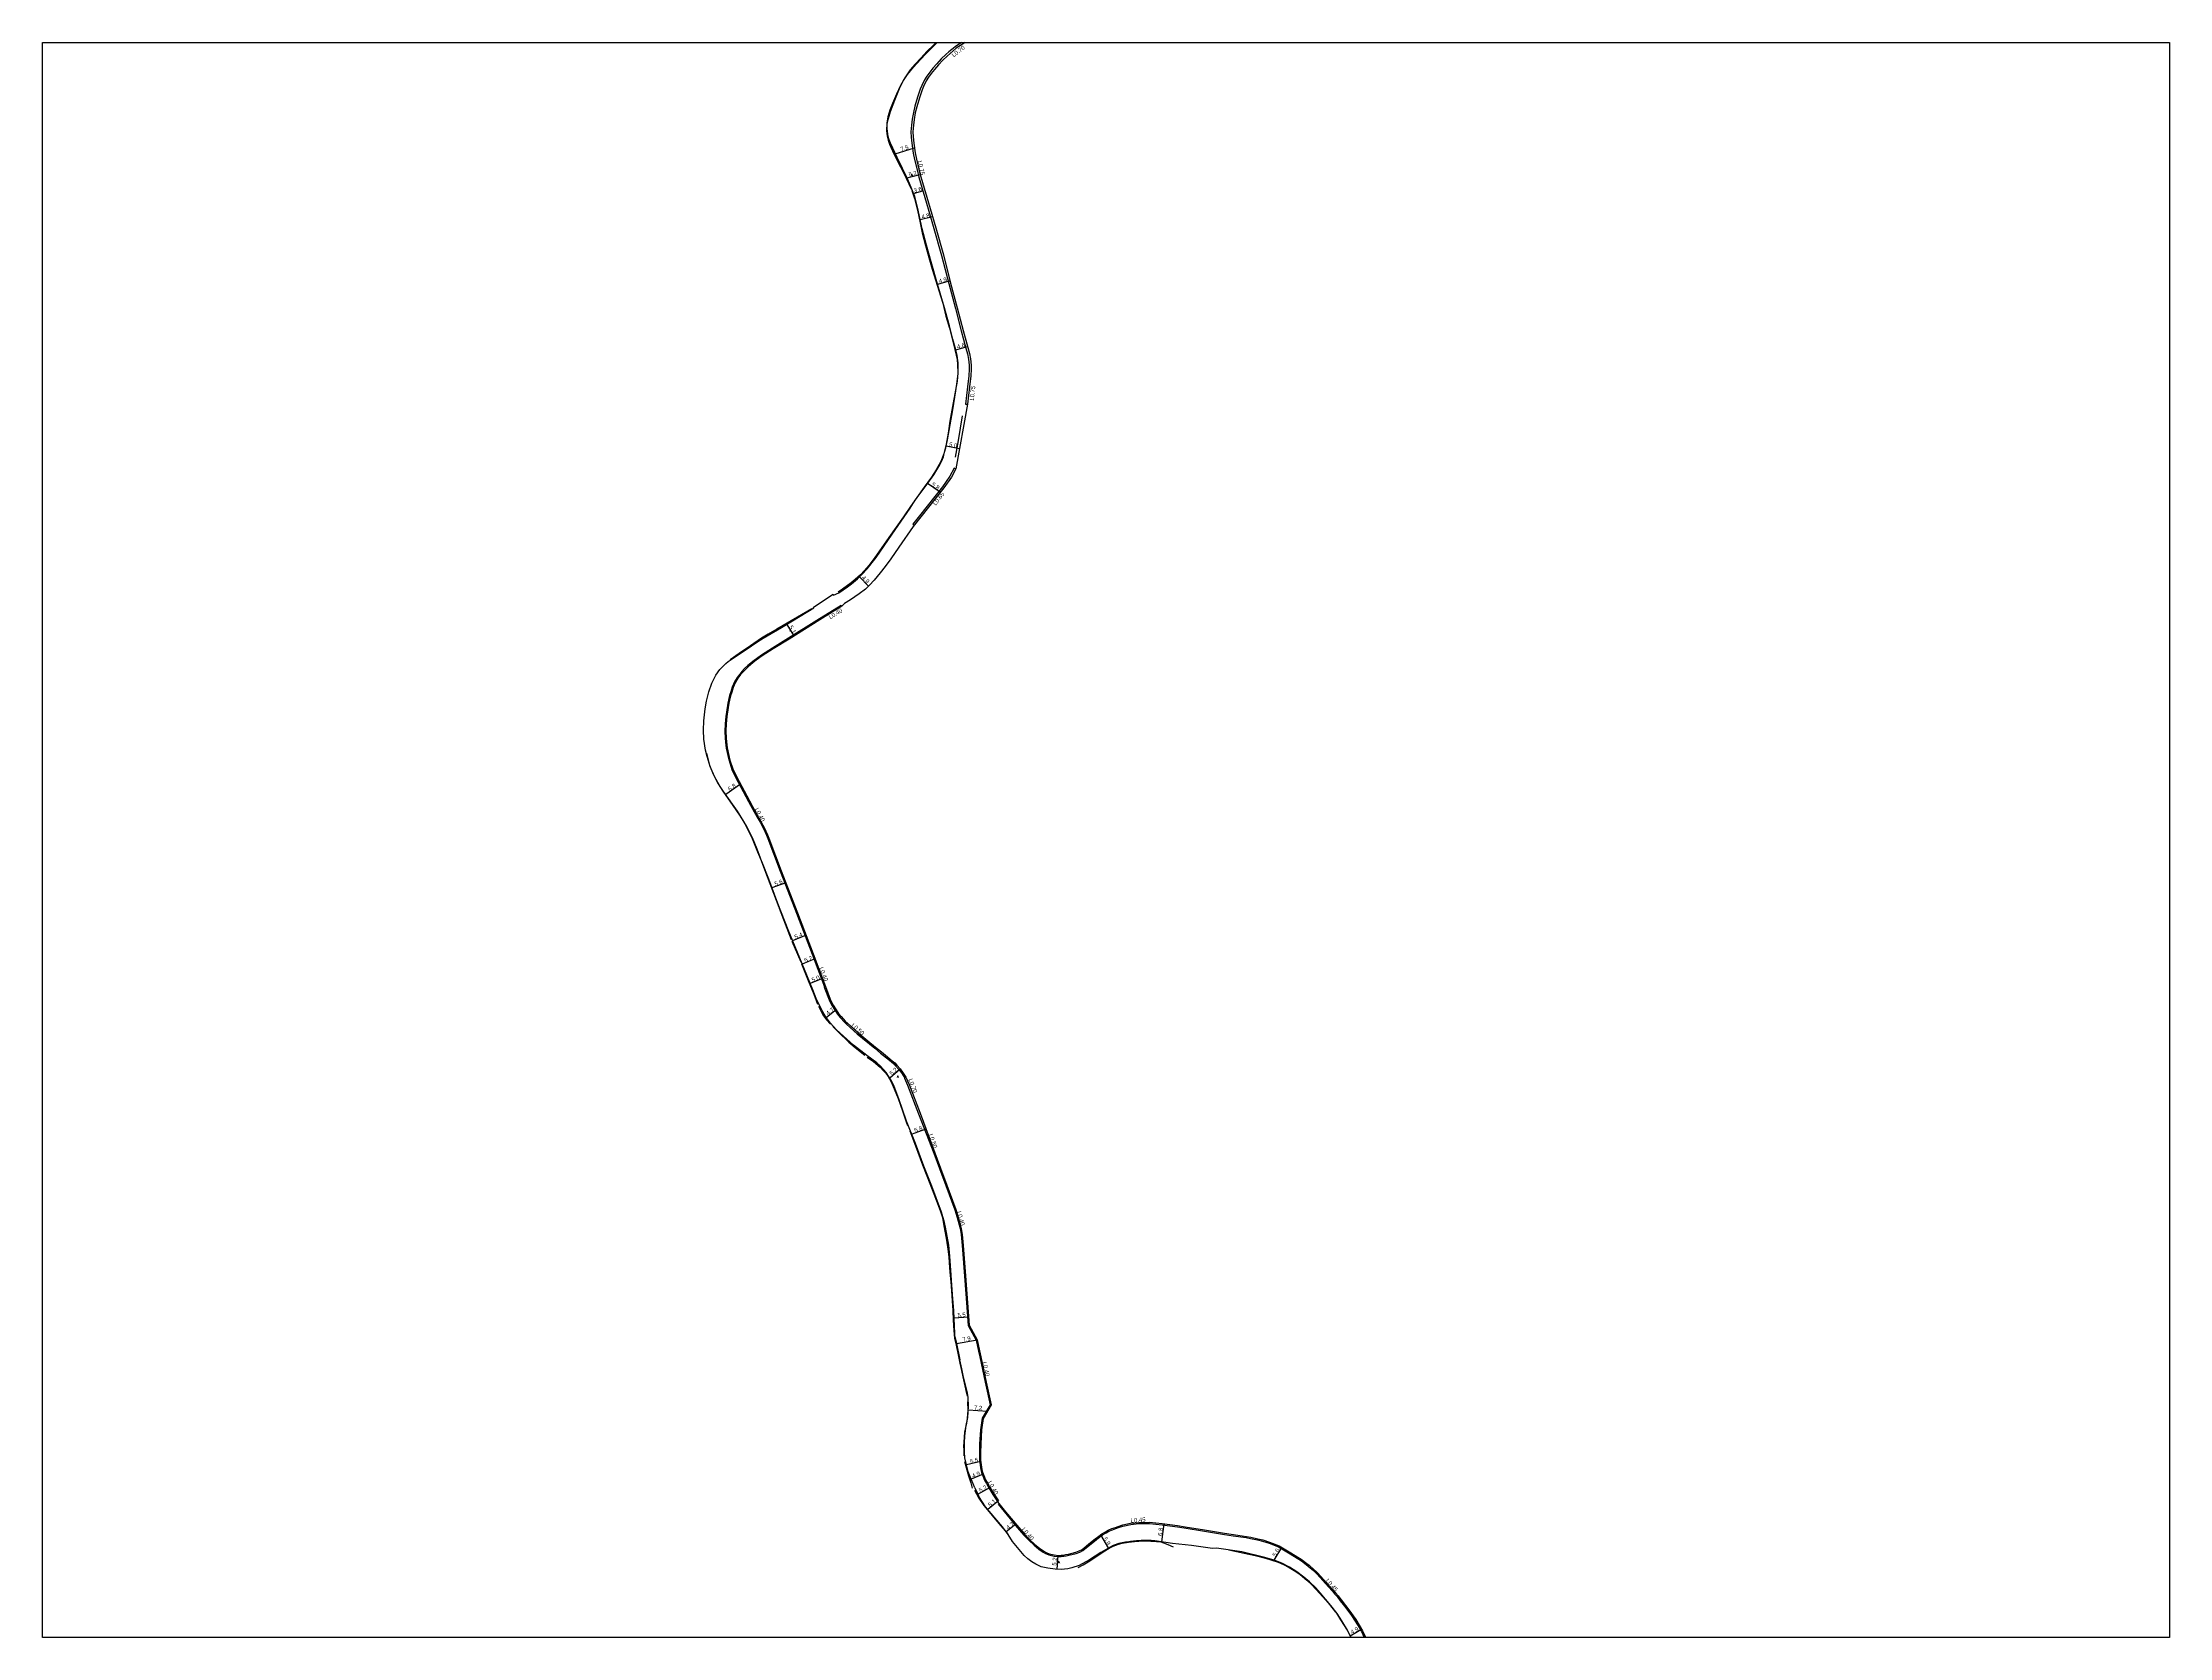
# Model space of a CAD drawing. Header units: metres. Extents: x -24000 to -20000, y -96000 to -93000.
# Drawn here: x -21600 to -20800, y -95400 to -94800 of the extents above; entities that cross this region are included whole.
import ezdxf

# ---------------------------------------------------------------- set-up
doc = ezdxf.new("R2010")
doc.units = ezdxf.units.M
doc.header["$LTSCALE"] = 2.5
for name, color, linetype in [('側溝・桝', 7, 'Continuous'), ('図郭', 7, 'Continuous'), ('幅員', 7, 'Continuous'), ('歩道・分離帯・安全施設', 7, 'Continuous'), ('舗装', 7, 'Continuous'), ('道路', 7, 'Continuous')]:
    doc.layers.add(name, color=color, linetype=linetype)
doc.styles.get("Standard").update_dxf_attribs({"font": ''})
doc.styles.add('YOKO_DECO', font='txt.shx', dxfattribs={"bigfont": 'extfont.shx'})
doc.styles.get('Standard').set_extended_font_data('@MS PGothic')

msp = doc.modelspace()

# ---------------------------------------------------------------- linework, layer by layer
at = {"layer": '側溝・桝'}
for points in [[(-21254.3, -94800), (-21256.73, -94801.58), (-21257.98, -94802.56), (-21259.13, -94803.53), (-21260.29, -94804.56), (-21261.94, -94806.15), (-21263.58, -94807.96), (-21265.08, -94809.66), (-21266.32, -94811.21), (-21267.33, -94812.62), (-21268.22, -94814.05), (-21269.28, -94816.2), (-21269.89, -94817.58), (-21270.89, -94820.53), (-21271.88, -94824), (-21272.44, -94826.31), (-21272.86, -94828.78), (-21273.18, -94831.06), (-21273.36, -94833.56), (-21273.33, -94835.56), (-21273.07, -94837.92), (-21272.52, -94841.6), (-21271.98, -94844.04), (-21271.07, -94847.88), (-21270.35, -94850.7), (-21266.89, -94862.59), (-21264.7, -94869.97), (-21261.88, -94880.09), (-21259.16, -94890.7), (-21256.66, -94900.05), (-21254.42, -94908.49), (-21252.68, -94914.92), (-21252.08, -94917.11), (-21251.7, -94919.15), (-21251.48, -94921.36), (-21251.5, -94922.9), (-21251.61, -94925.34), (-21252.04, -94929.49), (-21252.84, -94936), (-21252.11, -94936.09)], [(-21256.5, -94960.39), (-21257.09, -94960.09), (-21258.69, -94963.19), (-21261.54, -94967.09), (-21270.17, -94978.01), (-21272.7, -94981.18), (-21272.18, -94981.6)], [(-21299.35, -95012.08), (-21299.55, -95011.75), (-21307.79, -95016.82), (-21319.44, -95024.07), (-21325.39, -95027.82), (-21329.53, -95030.47), (-21332.35, -95032.46), (-21334.7, -95034.38), (-21335.91, -95035.53), (-21336.92, -95036.56), (-21337.73, -95037.56), (-21338.77, -95038.84), (-21339.74, -95040.5), (-21340.61, -95042.55), (-21341.15, -95044.26), (-21341.59, -95045.68), (-21342.21, -95048.48), (-21342.66, -95051.03), (-21343, -95053.49), (-21343.27, -95056.33), (-21343.37, -95059.12), (-21343.25, -95061.75), (-21343.17, -95063.17), (-21342.84, -95065.43), (-21342.25, -95068.26), (-21341.79, -95070.09), (-21340.73, -95073.44), (-21339.32, -95076.33), (-21334.41, -95085.49), (-21332.34, -95089.41), (-21331.16, -95091.45), (-21330.13, -95093.25), (-21328.85, -95095.71), (-21327.68, -95098.21), (-21327.17, -95099.46), (-21322.52, -95111.72), (-21316.4, -95127.5), (-21310.54, -95142.93), (-21305.85, -95155.28), (-21305.95, -95155.32), (-21304.16, -95160.11), (-21303.65, -95161.26), (-21303.05, -95162.44), (-21302.18, -95163.77), (-21300.96, -95165.5), (-21299.93, -95166.76), (-21298.41, -95168.5), (-21297.62, -95169.32), (-21293.54, -95172.95), (-21286.97, -95178.32), (-21284.78, -95180.13), (-21282.52, -95181.98), (-21280.69, -95183.4), (-21279.83, -95184.21), (-21278.99, -95185.08), (-21277.86, -95186.37), (-21276.87, -95187.63), (-21275.66, -95189.57), (-21275.84, -95189.65), (-21274.64, -95192.28), (-21270.53, -95202.98), (-21264.72, -95217.79), (-21262.59, -95223.64), (-21260.25, -95229.96), (-21258.06, -95235.74), (-21256.9, -95239.14), (-21255.96, -95241.99), (-21254.91, -95246.19), (-21254.51, -95248.41), (-21254.1, -95252.59), (-21253.27, -95264.02), (-21252.5, -95274.1), (-21251.79, -95282.6)], [(-21251.79, -95282.6), (-21248.89, -95288.12), (-21247.92, -95292.26)], [(-21247.91, -95292.25), (-21247.45, -95294.47), (-21245.42, -95304), (-21243.62, -95312.44), (-21246.57, -95317.5), (-21247.22, -95321.83), (-21247.53, -95327.1), (-21247.56, -95330.55), (-21247.55, -95333.32), (-21247.13, -95336.9), (-21246.85, -95337.97), (-21246.37, -95339.2), (-21245.67, -95340.82), (-21244.94, -95342.1)], [(-21244.94, -95342.1), (-21244.03, -95343.77), (-21242.95, -95345.57)], [(-21242.95, -95345.57), (-21242.56, -95346.22), (-21240.78, -95348.88)], [(-21234.54, -95356.57), (-21234.87, -95356.85), (-21230.93, -95361.47), (-21229.06, -95363.41), (-21227.01, -95365.3), (-21225.23, -95366.77), (-21223.65, -95367.92), (-21222.72, -95368.44), (-21221.49, -95368.96), (-21219.54, -95369.39), (-21217.87, -95369.59), (-21216.86, -95369.55), (-21215.9, -95369.44), (-21214.96, -95369.27), (-21214.04, -95369.05), (-21211.24, -95368.37), (-21209.85, -95367.89), (-21208.72, -95367.31), (-21206.24, -95365.29), (-21203.63, -95363.13), (-21202.95, -95362.6), (-21201.26, -95361.42), (-21199.98, -95360.61), (-21198.96, -95360.05), (-21197.6, -95359.46), (-21196.3, -95358.99), (-21195.34, -95358.65)], [(-21195.34, -95358.65), (-21193.61, -95358.11), (-21190.7, -95357.49), (-21187.6, -95357.17), (-21183.66, -95357.12), (-21178.88, -95357.61), (-21173.13, -95358.38), (-21170.6, -95358.77)], [(-21170.6, -95358.77), (-21162.97, -95360.01), (-21155.48, -95361.27), (-21152.15, -95361.77), (-21147.24, -95362.45), (-21145.66, -95362.73), (-21142.97, -95363.3), (-21141.16, -95363.74), (-21138.67, -95364.53), (-21135.08, -95365.95), (-21130.69, -95368.49), (-21126.49, -95371.17), (-21125.25, -95372.12), (-21123.91, -95373.2), (-21121.98, -95374.86), (-21121.23, -95375.54), (-21120.61, -95376.17), (-21116.31, -95380.96), (-21114.84, -95382.56), (-21114.01, -95383.53), (-21113.09, -95384.64), (-21111.89, -95386.17), (-21110.28, -95388.24), (-21108.24, -95390.91), (-21107.43, -95392.1), (-21106.47, -95393.55), (-21105.21, -95395.64), (-21103.92, -95397.78), (-21102.87, -95400)]]:
    msp.add_lwpolyline(points, dxfattribs=at)
at = {"layer": '図郭'}
msp.add_lwpolyline([(-21600, -94800), (-20800, -94800), (-20800, -95400), (-21600, -95400)], close=True, dxfattribs=at)
at = {"layer": '幅員'}
for points in [[(-21279.27, -94841.81), (-21272.06, -94839.65)], [(-21274.88, -94850.92), (-21269.86, -94849.64)], [(-21272.36, -94856.8), (-21268.87, -94855.79)], [(-21265.22, -94865.62), (-21269.89, -94866.67)], [(-21258.67, -94889.63), (-21263.4, -94890.98)], [(-21256.49, -94915.59), (-21252.06, -94914.4)], [(-21255.15, -94952.89), (-21260.08, -94951.85)], [(-21262.36, -94969.2), (-21267.08, -94965.88)], [(-21289.36, -95004.52), (-21292.74, -95001)], [(-21320.08, -95018.87), (-21317.36, -95023.23)], [(-21337.49, -95078.95), (-21343.02, -95082.84)], [(-21320.41, -95116.09), (-21325.63, -95118.04)], [(-21312.83, -95135.84), (-21317.86, -95137.91)], [(-21309.46, -95144.7), (-21314.24, -95146.68)], [(-21306.66, -95152.08), (-21311.24, -95153.97)], [(-21301.48, -95163.91), (-21305.19, -95166.81)], [(-21281.36, -95189.5), (-21277.46, -95186.09)], [(-21273.13, -95210.66), (-21267.7, -95208.65)], [(-21257.17, -95279.79), (-21251.67, -95279.33)], [(-21256.29, -95289.4), (-21248.52, -95287.97)], [(-21244.63, -95314.95), (-21251.82, -95314.47)], [(-21247.09, -95333.83), (-21252.45, -95335.07)], [(-21246.19, -95338.58), (-21250.72, -95340.43)], [(-21248.21, -95346.14), (-21243.68, -95343.57)], [(-21240.47, -95348.63), (-21244.4, -95351.89)], [(-21233.87, -95357.36), (-21237.52, -95360.25)], [(-21179, -95364), (-21178.07, -95357.26)], [(-21202.06, -95361.43), (-21199.03, -95366.53)], [(-21136.72, -95370.96), (-21133.91, -95366.1)], [(-21218.14, -95369.12), (-21218.49, -95374.36)], [(-21108.13, -95399.41), (-21103.93, -95396.87)]]:
    msp.add_lwpolyline(points, dxfattribs=at)
at = {"layer": '歩道・分離帯・安全施設'}
for points in [[(-21263.92, -94800), (-21264.92, -94800.94), (-21267.33, -94803.43), (-21269.62, -94805.82), (-21271.75, -94808.09), (-21273.6, -94810.29), (-21275.62, -94813.23), (-21277.29, -94816.13), (-21278.85, -94819.37), (-21280.3, -94822.96), (-21281.28, -94825.46), (-21282.05, -94827.95), (-21282.41, -94830.19), (-21282.56, -94833.25), (-21282.27, -94835.24), (-21281.93, -94836.74), (-21281.39, -94838.21), (-21279.75, -94841.9), (-21278, -94845.4), (-21277.28, -94846.74), (-21275.19, -94850.97), (-21273.32, -94855.04)], [(-21273.08, -94855.69), (-21272.25, -94857.89), (-21271.99, -94858.64), (-21270.9, -94863.12), (-21269.92, -94867.81), (-21269.1, -94871.58), (-21267.9, -94876.34), (-21266.66, -94880.88), (-21265.34, -94885.29), (-21262.85, -94893.34), (-21261.42, -94898.09), (-21260.2, -94902.91), (-21258.89, -94907.44), (-21257.68, -94911.99), (-21256.81, -94915.48), (-21256.01, -94919.29), (-21255.84, -94921.14), (-21255.76, -94924.41), (-21256.01, -94927.35), (-21257.47, -94935.56), (-21258.68, -94942.4), (-21259.38, -94946.95), (-21260.06, -94951.15), (-21261.02, -94954.78), (-21262.14, -94957.61), (-21263.85, -94960.75), (-21265.66, -94963.49), (-21268.4, -94967.32), (-21271.13, -94971.13), (-21273.52, -94974.52), (-21276.19, -94978.44), (-21278.92, -94982.32), (-21281.68, -94986.23), (-21284.3, -94990.01), (-21286.94, -94993.73), (-21289.12, -94996.59), (-21290.91, -94998.68), (-21292.39, -95000.25), (-21294.33, -95002.01), (-21295.81, -95003.22), (-21299.16, -95005.62), (-21300.76, -95006.72)], [(-21256.64, -94956.04), (-21255.42, -94949.67), (-21254.02, -94940.44)], [(-21310.65, -95013.03), (-21319.87, -95018.41), (-21323.8, -95020.64), (-21327.08, -95022.54), (-21329.6, -95024.1), (-21333.77, -95026.9), (-21337.06, -95029.19), (-21341.39, -95032.19)], [(-21350.23, -95067.32), (-21349.19, -95071.87), (-21347.79, -95075.2), (-21345.88, -95078.87), (-21344.1, -95081.69), (-21340.33, -95086.98), (-21337.62, -95091.01), (-21335.27, -95094.88), (-21333.13, -95099.04), (-21331.39, -95103.28), (-21328.43, -95111.05), (-21323.07, -95125.25)], [(-21322.95, -95125.65), (-21318.44, -95137.46)], [(-21318.15, -95138.12), (-21314.82, -95145.84)], [(-21314.52, -95146.6), (-21311.97, -95152.84), (-21309.94, -95158), (-21308.46, -95161.77)], [(-21308.13, -95162.51), (-21306.99, -95164.83), (-21306.21, -95166.14), (-21305.11, -95167.61), (-21303.64, -95169.3)], [(-21302.75, -95170.19), (-21300.75, -95172.21), (-21296.72, -95176.07), (-21294.33, -95178.05), (-21290.77, -95180.99)], [(-21289.78, -95181.66), (-21287.5, -95183.32), (-21284.9, -95185.5), (-21283.78, -95186.66), (-21282.85, -95187.73), (-21281.94, -95188.98), (-21280.92, -95190.74), (-21280, -95192.72), (-21278.22, -95197.29), (-21276.46, -95202.25), (-21275.15, -95206.03), (-21274.68, -95207.38)], [(-21252.06, -95309.27), (-21252.32, -95308.28), (-21252.95, -95305.31), (-21253.75, -95301.97), (-21254.24, -95299.57), (-21254.89, -95296.8), (-21255.53, -95293.68), (-21256.28, -95290.1), (-21256.86, -95287.36), (-21257.09, -95284.47), (-21257.33, -95280.69), (-21257.51, -95276.99), (-21257.74, -95273.34), (-21257.99, -95269.62), (-21258.29, -95266.16), (-21258.65, -95262.55), (-21258.85, -95258.94), (-21259.02, -95256.78), (-21259.37, -95253.89), (-21259.87, -95250.5), (-21260.98, -95244.34), (-21261.42, -95242.19), (-21262.14, -95239.85), (-21263.65, -95235.83), (-21265.24, -95231.65), (-21267.31, -95226.42), (-21268.85, -95222.32), (-21270.63, -95217.6), (-21273.72, -95209.59)], [(-21252.07, -95311.33), (-21252.02, -95314.52), (-21252.07, -95316.02), (-21252.26, -95317.59), (-21252.49, -95319.39), (-21252.87, -95321), (-21253.18, -95322.75), (-21253.41, -95324.68), (-21253.49, -95326.49), (-21253.56, -95328.07), (-21253.48, -95329.53), (-21253.43, -95331.7)], [(-21253.25, -95333.74), (-21252.56, -95336.07), (-21251.69, -95339.18), (-21250.82, -95341.83), (-21250.28, -95343.89)], [(-21249.43, -95344.62), (-21247.8, -95347.56), (-21245.95, -95350.35), (-21244.61, -95352.02), (-21241.75, -95355.45), (-21238.82, -95358.82), (-21237.07, -95360.86)], [(-21234.76, -95356.76), (-21240.4, -95349.88)], [(-21210.42, -95373.67), (-21208.53, -95372.64), (-21206.12, -95371.19), (-21202.93, -95369.05), (-21200.42, -95367.35), (-21198.79, -95366.38), (-21197.28, -95365.7), (-21195.31, -95364.94), (-21193.9, -95364.54), (-21191.48, -95364.09), (-21189.32, -95363.87), (-21187.69, -95363.74), (-21185.68, -95363.69), (-21183.17, -95363.73), (-21181.01, -95363.89), (-21179.34, -95364.07), (-21176.78, -95364.99), (-21174.71, -95365.95)], [(-21153.83, -95367.08), (-21147.99, -95368.23), (-21143.87, -95369.17), (-21139.99, -95370.18), (-21137.67, -95370.88), (-21135.24, -95371.72), (-21133.29, -95372.58), (-21131.1, -95373.71), (-21129.28, -95374.77), (-21127.03, -95376.31), (-21124.46, -95378.44), (-21122.6, -95380.2), (-21119.52, -95383.45), (-21116.47, -95387.02), (-21113.64, -95390.47)], [(-21113.31, -95390.82), (-21111.8, -95393.33), (-21109.27, -95397.31), (-21107.89, -95400)]]:
    msp.add_lwpolyline(points, dxfattribs=at)
at = {"layer": '道路'}
for points in [[(-21256.81, -95286.8), (-21256.9, -95285.65), (-21257.29, -95277.17), (-21257.76, -95270.98), (-21258.17, -95265.62), (-21258.28, -95263.63), (-21258.79, -95256.61), (-21259.16, -95252.44), (-21260.33, -95245.61), (-21260.71, -95243.91), (-21261.84, -95239.98), (-21265.49, -95230.23), (-21268.49, -95222.67), (-21271.7, -95214.21), (-21275.1, -95205.78), (-21277.95, -95197.39), (-21279.82, -95192.33), (-21280.89, -95190.23), (-21282.67, -95187.46), (-21284.83, -95185.1), (-21286.25, -95183.79), (-21289.94, -95181.08), (-21295.02, -95177.13), (-21298.68, -95173.78), (-21301.44, -95171.23), (-21303.58, -95168.87), (-21305.23, -95166.77), (-21306.88, -95164.04), (-21308.97, -95159.57), (-21310.27, -95156.31), (-21313.42, -95148.67), (-21319.53, -95133.85), (-21323.45, -95123.87), (-21326.85, -95114.78), (-21329.18, -95108.66), (-21330.9, -95104.59), (-21333.17, -95098.9), (-21336.21, -95093), (-21338.59, -95089.14), (-21343.82, -95081.7), (-21345.43, -95079.44), (-21347.27, -95076.12), (-21348.93, -95072.37), (-21350.04, -95068.64), (-21350.58, -95066.15), (-21351.26, -95062.03), (-21351.36, -95058.67), (-21351.26, -95055.15), (-21350.78, -95050.61), (-21350.27, -95047.71), (-21349.4, -95044.3), (-21348.28, -95040.97), (-21346.77, -95037.98), (-21345.27, -95035.83), (-21343.05, -95033.57), (-21342.1, -95032.83), (-21339.81, -95031.35), (-21335.72, -95028.53), (-21331.01, -95025.35), (-21328.94, -95024.03), (-21322.08, -95020.09), (-21314.99, -95015.76), (-21309.84, -95012.72), (-21310, -95012.4), (-21302.57, -95007.56), (-21302.44, -95007.85), (-21300.52, -95006.96), (-21297.22, -95004.79), (-21295.68, -95003.63), (-21293.53, -95001.77), (-21291.79, -95000.1), (-21289.82, -94998.01), (-21286.41, -94993.73), (-21280.42, -94984.95), (-21273.66, -94975.13), (-21271.72, -94972.2), (-21267.59, -94966.6), (-21264.78, -94962.62), (-21262.87, -94959.46), (-21261.76, -94957.41), (-21261.14, -94955.84), (-21260.7, -94954.16), (-21260.2, -94952.44), (-21259.58, -94949.51), (-21257.66, -94938.15), (-21256.47, -94931.02), (-21255.98, -94927.67), (-21255.59, -94924.52), (-21255.56, -94922.06), (-21255.63, -94920.49), (-21256.01, -94917.69), (-21256.49, -94915.59), (-21257.58, -94911.62), (-21258.92, -94906.57), (-21260.74, -94899.8), (-21263.42, -94890.92), (-21265.82, -94882.47), (-21267.5, -94876.23), (-21269.13, -94870.07), (-21270.96, -94861.93), (-21271.96, -94857.9), (-21272.98, -94855.14), (-21274.57, -94851.55), (-21278.58, -94843.29), (-21281.1, -94837.85), (-21281.57, -94836.62), (-21281.91, -94835.29), (-21282.24, -94833.43), (-21282.3, -94832.22), (-21282.28, -94831.07), (-21282.13, -94829.77), (-21281.87, -94828.59), (-21281.01, -94825.9), (-21279.48, -94821.64), (-21277.44, -94816.71), (-21276.13, -94814.3), (-21274.62, -94812), (-21272.45, -94809.23), (-21269.78, -94806.38), (-21267.76, -94804.3), (-21263.51, -94800)], [(-21252.96, -94800), (-21256.3, -94802.17), (-21257.53, -94803.12), (-21258.66, -94804.08), (-21259.79, -94805.09), (-21261.43, -94806.68), (-21263.03, -94808.45), (-21264.52, -94810.13), (-21265.73, -94811.65), (-21266.72, -94813.03), (-21267.58, -94814.41), (-21268.61, -94816.51), (-21269.2, -94817.85), (-21270.19, -94820.75), (-21271.16, -94824.19), (-21271.72, -94826.46), (-21272.13, -94828.9), (-21272.44, -94831.14), (-21272.62, -94833.58), (-21272.59, -94835.51), (-21272.33, -94837.83), (-21271.79, -94841.46), (-21271.26, -94843.88), (-21270.35, -94847.7), (-21269.63, -94850.52)], [(-21269.63, -94850.52), (-21266.18, -94862.38), (-21263.99, -94869.76), (-21261.17, -94879.9), (-21258.45, -94890.51), (-21255.94, -94899.86), (-21253.7, -94908.3), (-21251.97, -94914.73), (-21251.36, -94916.94), (-21250.97, -94919.04), (-21250.74, -94921.33), (-21250.76, -94922.92), (-21250.88, -94925.4), (-21251.3, -94929.57), (-21252.11, -94936.09)], [(-21252.11, -94936.09), (-21256.5, -94960.39)], [(-21256.5, -94960.39), (-21258.13, -94963.54), (-21261.01, -94967.49), (-21269.65, -94978.42), (-21272.56, -94982.07), (-21277.93, -94989.89), (-21280.87, -94994.17), (-21283.05, -94997.11), (-21284.92, -94999.52), (-21287.21, -95002.3), (-21288.95, -95004.12), (-21290.5, -95005.61), (-21292.86, -95007.4), (-21296.12, -95009.7), (-21298.34, -95011.09), (-21299.35, -95012.08), (-21307.59, -95017.14), (-21319.23, -95024.4), (-21325.18, -95028.14), (-21329.32, -95030.78), (-21332.12, -95032.77), (-21334.45, -95034.67), (-21335.64, -95035.8), (-21336.63, -95036.82), (-21337.43, -95037.8), (-21338.46, -95039.06), (-21339.39, -95040.67), (-21340.25, -95042.68), (-21340.79, -95044.37), (-21341.22, -95045.78), (-21341.84, -95048.56), (-21342.29, -95051.09), (-21342.62, -95053.54), (-21342.89, -95056.36), (-21342.99, -95059.12), (-21342.87, -95061.73), (-21342.79, -95063.13), (-21342.47, -95065.36), (-21341.87, -95068.17), (-21341.43, -95069.98), (-21340.37, -95073.29), (-21338.98, -95076.16), (-21334.07, -95085.31), (-21332.01, -95089.22), (-21330.83, -95091.26), (-21329.8, -95093.06), (-21328.51, -95095.55), (-21327.33, -95098.05), (-21326.82, -95099.32), (-21322.16, -95111.58), (-21316.04, -95127.37), (-21310.18, -95142.79), (-21305.49, -95155.14)], [(-21305.49, -95155.14), (-21303.7, -95159.92), (-21303.2, -95161.05), (-21302.62, -95162.19), (-21301.77, -95163.5), (-21300.57, -95165.21), (-21299.55, -95166.45), (-21298.05, -95168.17), (-21297.29, -95168.96), (-21293.23, -95172.58), (-21286.66, -95177.94), (-21284.47, -95179.75), (-21282.22, -95181.6), (-21280.37, -95183.03), (-21279.48, -95183.87), (-21278.63, -95184.75), (-21277.48, -95186.06), (-21276.48, -95187.32), (-21275.27, -95189.27)], [(-21275.27, -95189.27), (-21274.01, -95192.02), (-21269.9, -95202.73), (-21264.35, -95217.66), (-21262.22, -95223.5), (-21259.88, -95229.82), (-21257.69, -95235.61), (-21256.52, -95239.01), (-21255.59, -95241.88), (-21254.52, -95246.1), (-21254.12, -95248.36), (-21253.71, -95252.56), (-21252.88, -95263.99), (-21252.1, -95274.07), (-21251.41, -95282.48)], [(-21256.81, -95286.8), (-21256.29, -95289.4), (-21255.03, -95295.51)], [(-21251.41, -95282.48), (-21248.52, -95287.97), (-21247.53, -95292.16)], [(-21249.38, -95343.72), (-21251.85, -95337.66), (-21253.07, -95332.4), (-21253.19, -95330.28), (-21253.19, -95326.78), (-21253.13, -95324.27), (-21252.55, -95320.22), (-21252, -95317.19), (-21251.72, -95312.93), (-21251.86, -95309.67), (-21252.12, -95308.12), (-21253.74, -95301.43), (-21254.27, -95298.97), (-21255.03, -95295.51)], [(-21247.53, -95292.16), (-21247.07, -95294.38), (-21245.04, -95303.91), (-21243.2, -95312.51), (-21246.2, -95317.63), (-21246.83, -95321.87), (-21247.13, -95327.11), (-21247.17, -95330.55), (-21247.15, -95333.3), (-21246.74, -95336.82), (-21246.48, -95337.84), (-21246.01, -95339.05), (-21245.32, -95340.64), (-21244.6, -95341.91)], [(-21249.38, -95343.72), (-21248.21, -95346.14), (-21247.85, -95346.95)], [(-21244.6, -95341.91), (-21243.68, -95343.57), (-21242.62, -95345.36)], [(-21192.19, -95364.09), (-21192.65, -95364.14), (-21195.12, -95364.65), (-21197.25, -95365.46), (-21201.9, -95368.01), (-21206.17, -95370.81), (-21210.09, -95372.89), (-21212.87, -95373.76), (-21214.32, -95374.16), (-21216.84, -95374.47), (-21219.09, -95374.32), (-21221.83, -95373.94), (-21224.36, -95373.41), (-21226.4, -95372.48), (-21227.92, -95371.53), (-21229.37, -95370.4), (-21230.73, -95369.11), (-21235.12, -95363.93), (-21236.74, -95361.24), (-21238.96, -95358.44), (-21245.28, -95350.82), (-21247.85, -95346.95)], [(-21242.62, -95345.36), (-21242.23, -95346.01), (-21240.47, -95348.63)], [(-21240.47, -95348.63), (-21240.83, -95348.93), (-21237.82, -95352.72), (-21230.61, -95361.19), (-21228.76, -95363.1), (-21226.73, -95364.97), (-21224.97, -95366.44), (-21223.42, -95367.55), (-21222.53, -95368.05), (-21221.36, -95368.55), (-21219.47, -95368.97), (-21217.82, -95369.16), (-21216.9, -95369.1), (-21215.97, -95368.99), (-21215.05, -95368.83), (-21214.15, -95368.61), (-21211.36, -95367.94), (-21210.04, -95367.47), (-21208.97, -95366.94), (-21206.53, -95364.94), (-21203.91, -95362.78), (-21203.21, -95362.24), (-21201.51, -95361.04), (-21200.21, -95360.22), (-21199.15, -95359.64), (-21197.76, -95359.04), (-21196.45, -95358.57), (-21195.48, -95358.22)], [(-21195.48, -95358.22), (-21193.73, -95357.68), (-21190.77, -95357.04), (-21187.63, -95356.72), (-21183.64, -95356.67), (-21178.82, -95357.16), (-21173.06, -95357.93), (-21170.26, -95358.35)], [(-21170.26, -95358.35), (-21162.89, -95359.55), (-21155.4, -95360.82), (-21152.08, -95361.31), (-21147.19, -95361.99), (-21145.57, -95362.28), (-21142.86, -95362.84), (-21141.02, -95363.29), (-21138.51, -95364.1), (-21134.88, -95365.53), (-21130.45, -95368.1), (-21126.24, -95370.78), (-21124.96, -95371.75), (-21123.61, -95372.84), (-21121.68, -95374.5), (-21120.91, -95375.21), (-21120.27, -95375.86), (-21115.97, -95380.65), (-21114.5, -95382.24), (-21113.66, -95383.22), (-21112.73, -95384.35), (-21111.52, -95385.89), (-21109.91, -95387.95), (-21107.87, -95390.64), (-21107.04, -95391.84), (-21106.08, -95393.3), (-21104.81, -95395.4), (-21103.52, -95397.56), (-21102.39, -95399.91), (-21102.36, -95400)], [(-21181.58, -95363.63), (-21183.04, -95363.54), (-21184.55, -95363.54), (-21186.72, -95363.55), (-21188.5, -95363.63), (-21190.84, -95363.88), (-21192.19, -95364.09)], [(-21174.93, -95364.59), (-21181.58, -95363.63)], [(-21167.84, -95365.39), (-21174.93, -95364.59)], [(-21107.84, -95400), (-21109.14, -95397.3), (-21111.28, -95393.69), (-21113.08, -95390.94), (-21115.49, -95387.92), (-21119.4, -95383.23), (-21121.12, -95381.38), (-21123.49, -95379.04), (-21125.57, -95377.35), (-21128.21, -95375.26), (-21131.04, -95373.5), (-21133.86, -95372.06), (-21136.72, -95370.96), (-21140.31, -95369.87), (-21148.86, -95367.75), (-21158.41, -95366.46), (-21159.98, -95366.47), (-21167.84, -95365.39)]]:
    msp.add_lwpolyline(points, dxfattribs=at)

# ---------------------------------------------------------------- texts
at = {"layer": '側溝・桝'}
for s, rotation, p in [('L0.70', 38, (-21257.27, -94805.62)), ('L0.75', 282, (-21270.8, -94844.61)), ('L0.75', 84, (-21249.73, -94934.74)), ('L0.65', 52, (-21264.05, -94974.28)), ('L0.40', 32, (-21303.66, -95017)), ('L0.40', 298, (-21332.16, -95088.41)), ('L0.40', 291, (-21307.9, -95148.15)), ('L0.50', 318.87027, (-21295.96, -95169.96)), ('L0.70', 291, (-21274.36, -95190.12)), ('L0.50', 290, (-21266.74, -95210.87)), ('L0.40', 285, (-21256.06, -95239.87)), ('L0.40', 282, (-21246.46, -95296.48)), ('L0.40', 300, (-21244.55, -95341.68)), ('L0.40', 311, (-21231.81, -95359.47)), ('L0.45', 4, (-21190.61, -95356.81)), ('L0.45', 312, (-21117.52, -95378.77))]:
    msp.add_text(s, height=1.6, rotation=rotation, dxfattribs=at).set_placement(p)
at = {"layer": '幅員'}
for s, rotation, p in [('7.5', 17, (-21277.07, -94840.92)), ('5.2', 14, (-21274, -94850.48)), ('3.6', 16, (-21272.05, -94856.59)), ('4.8', 13, (-21269.19, -94866.42)), ('4.9', 16, (-21262.63, -94890.63)), ('4.6', 15, (-21255.82, -94915.25)), ('5.0', 348, (-21259.16, -94951.86)), ('5.8', 325, (-21265.83, -94966.61)), ('4.9', 314, (-21292.06, -95001.5)), ('5.1', 302, (-21319.34, -95019.9)), ('6.8', 35, (-21341.54, -95081.69)), ('5.6', 21, (-21324.33, -95117.36)), ('5.4', 22, (-21316.8, -95137.32)), ('5.2', 22, (-21313.11, -95146.15)), ('5.0', 22, (-21310.33, -95153.48)), ('4.7', 38, (-21304.51, -95166.05)), ('5.2', 41, (-21280.56, -95188.66)), ('5.8', 20, (-21271.79, -95210.08)), ('5.5', 5, (-21255.78, -95279.59)), ('7.9', 10, (-21253.83, -95288.74)), ('7.2', 356, (-21249.66, -95314.3)), ('5.5', 13, (-21250.94, -95334.59)), ('4.9', 22, (-21250.01, -95340.07)), ('5.2', 30, (-21247.26, -95345.52)), ('5.1', 40, (-21243.57, -95351.01)), ('4.7', 38, (-21236.78, -95359.53)), ('6.8', 82.11127, (-21178.96, -95361.87)), ('5.9', 301, (-21201.1, -95362.85)), ('5.6', 60, (-21136.15, -95369.75)), ('5.2', 84, (-21218.73, -95373.05)), ('4.9', 31, (-21107.43, -95398.87))]:
    msp.add_text(s, height=1.6, rotation=rotation, dxfattribs=at).set_placement(p)
at = {"layer": '舗装', "style": 'YOKO_DECO'}
for p in [(-21273.35, -94850.19, 597.65), (-21318.9, -95021.49, 597.62), (-21278.54, -95189.38, 593.05), (-21217.97, -95371.99, 584.49)]:
    msp.add_text('A', height=0.75, dxfattribs=at).set_placement(p)

doc.saveas('drawing.dxf')
